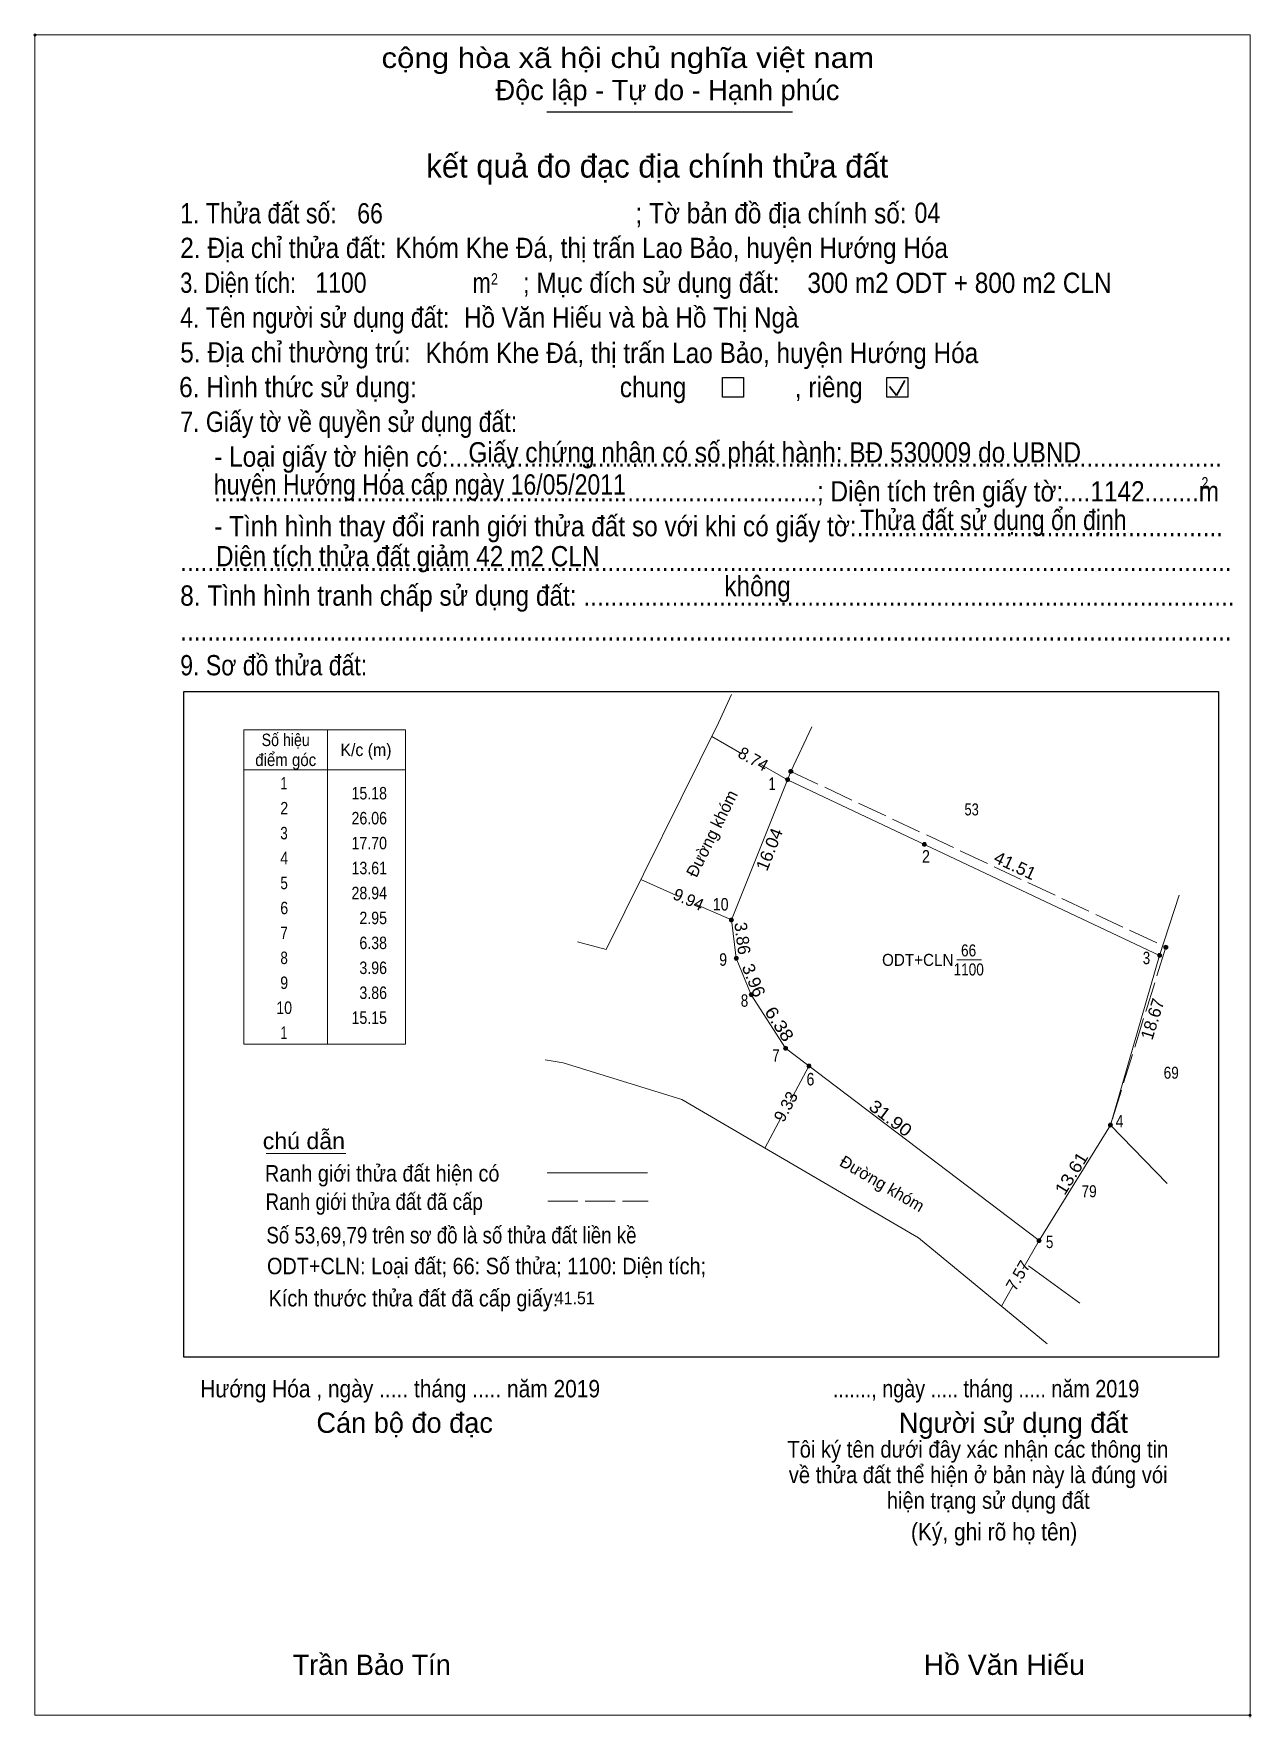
# Model space of a CAD drawing. Header units: metres. Extents: x 536641 to 537090, y 1839007 to 1839318.
# Drawn here: x 536967.7 to 537089.7, y 1839148.8 to 1839317.6 of the extents above; entities that cross this region are included whole.
import ezdxf
from ezdxf.enums import TextEntityAlignment as Align

# ---------------------------------------------------------------- set-up
doc = ezdxf.new("R2010")
doc.units = ezdxf.units.M
doc.header["$LTSCALE"] = 0.5
doc.header["$PDMODE"] = 32
doc.header["$PDSIZE"] = 0.25
doc.linetypes.add('LONG_DASHED', pattern=[7.5, 6, -1.5])
doc.layers.add('2', color=7, linetype='Continuous', lineweight=13)

msp = doc.modelspace()

# ---------------------------------------------------------------- texts
at = {"layer": '2'}
for s, height, width, p in [('cộng hòa xã hội chủ nghĩa việt nam', 2.033, 1.15, (537002.55, 1839314.21)), ('1. Thửa đất số:', 2.033, 0.85, (536982.38, 1839298.63)), ('66', 2.03, 0.85, (537000.12, 1839298.63)), ('; Tờ bản đồ địa chính số:', 2.033, 0.9, (537028, 1839298.63)), ('04', 2.03, 0.85, (537055.97, 1839298.68)), ('2. Địa chỉ thửa đất:', 2.033, 0.9, (536982.38, 1839295.16)), ('Khóm Khe Đá, thị trấn Lao Bảo, huyện Hướng Hóa', 2.03, 0.9, (537003.93, 1839295.16)), ('3. Diện tích:', 2.033, 0.8, (536982.38, 1839291.67)), ('1100', 2.03, 0.85, (536995.92, 1839291.68)), ('2', 1.161, 0.8, (537013.52, 1839292.48)), ('; Mục đích sử dụng đất:', 2.033, 0.9, (537016.72, 1839291.67)), ('300 m2 ODT + 800 m2 CLN', 2.03, 0.9, (537045.23, 1839291.66)), ('m', 2.033, 0.8, (537011.68, 1839291.67)), ('4. Tên người sử dụng đất:', 2.033, 0.85, (536982.38, 1839288.18)), ('Hồ Văn Hiếu và bà Hồ Thị Ngà', 2.03, 0.9, (537010.81, 1839288.19)), ('5. Địa chỉ thường trú:', 2.033, 0.9, (536982.38, 1839284.69)), ('Khóm Khe Đá, thị trấn Lao Bảo, huyện Hướng Hóa', 2.03, 0.9, (537006.96, 1839284.63)), ('6. Hình thức sử dụng:', 2.033, 0.9, (536982.27, 1839281.21)), ('chung                , riêng', 2.033, 0.9, (537026.43, 1839281.21)), ('7. Giấy tờ về quyền sử dụng đất:', 2.033, 0.85, (536982.38, 1839277.73)), ('Giấy chứng nhận có số phát hành: BĐ 530009 do UBND', 2.03, 0.9, (537011.26, 1839274.67)), ('     - Loại giấy tờ hiện có:..................................................................................................................', 2.033, 0.9, (536982.38, 1839274.24)), ('huyện Hướng Hóa cấp ngày 16/05/2011', 2.03, 0.85, (536985.75, 1839271.45)), ('     .........................................................................................; Diện tích trên giấy tờ:....1142........m', 2.03, 0.9, (536982.38, 1839270.76)), ('2', 1.161, 0.8, (537084.72, 1839272.04)), ('Thửa đất sử dụng ổn định', 2.03, 0.85, (537050.52, 1839267.89)), ('     - Tình hình thay đổi ranh giới thửa đất so với khi có giấy tờ:......................................................', 2.033, 0.9, (536982.38, 1839267.27)), ('Diện tích thửa đất giảm 42 m2 CLN', 2.03, 0.9, (536985.96, 1839264.26)), ('...........................................................................................................................................................', 2.033, 0.9, (536982.38, 1839263.78)), ('không', 2.033, 0.9, (537036.9, 1839261.26)), ('8. Tình hình tranh chấp sử dụng đất: ................................................................................................', 2.033, 0.9, (536982.38, 1839260.31)), ('...........................................................................................................................................................', 2.033, 0.9, (536982.38, 1839256.82)), ('9. Sơ đồ thửa đất:', 2.033, 0.85, (536982.38, 1839253.33)), ('chú dẫn', 1.65, 1.05, (536990.65, 1839205.84)), ('Ranh giới thửa đất hiện có ', 1.65, 0.9, (536990.87, 1839202.59)), ('Ranh giới thửa đất đã cấp', 1.65, 0.85, (536990.93, 1839199.75)), ('Số 53,69,79 trên sơ đồ là số thửa đất liền kề', 1.65, 0.85, (536991.01, 1839196.39)), ('ODT+CLN: Loại đất; 66: Số thửa; 1100: Diện tích;', 1.65, 0.9, (536991.08, 1839193.3)), ('Kích thước thửa đất đã cấp giấy:', 1.65, 0.9, (536991.24, 1839190.07)), ('Hướng Hóa , ngày ..... tháng ..... năm 2019', 1.742, 0.9, (536984.38, 1839180.96)), ('......., ngày ..... tháng ..... năm 2019', 1.742, 0.85, (537047.78, 1839180.96)), ('(Ký, ghi rõ họ tên)', 1.742, 0.9, (537055.61, 1839166.62)), ('Hồ Văn Hiếu', 2.03, 1.05, (537056.87, 1839153.14))]:
    msp.add_text(s, height=height, dxfattribs=dict(at, width=width)).set_placement(p)
for s, height, p in [('Độc lập - Tự do - Hạnh phúc', 2.033, (537013.98, 1839310.98)), ('Cán bộ đo đạc', 2.033, (536996.03, 1839177.4)), ('Người sử dụng đất', 2.033, (537054.4, 1839177.4)), ('Trần Bảo Tín', 2.03, (536993.65, 1839153.14))]:
    msp.add_text(s, height=height, dxfattribs=at).set_placement(p)
for s, height, p in [('kết quả đo đạc địa chính thửa đất', 2.323, (537030.19, 1839303.22)), ('.', 0.5809, (537089.597, 1839148.79))]:
    msp.add_text(s, height=height, dxfattribs=at).set_placement(p, align=Align.CENTER)
for s, height, width, p in [('Số hiệu', 1.25, 0.85, (536992.95, 1839246.24)), ('K/c (m)', 1.25, 0.95, (537000.995, 1839245.24)), ('điểm góc', 1.25, 0.9, (536992.95, 1839244.24)), (' 1', 1.25, 0.75, (536992.6, 1839241.89)), (' 2', 1.25, 0.85, (536992.605, 1839239.39)), ('53', 1.2, 0.8, (537061.69, 1839239.29)), (' 3', 1.25, 0.8, (536992.595, 1839236.89)), (' 4', 1.25, 0.85, (536992.6, 1839234.39)), (' 5', 1.25, 0.8, (536992.605, 1839231.89)), (' 6', 1.25, 0.85, (536992.605, 1839229.39)), (' 7', 1.25, 0.8, (536992.605, 1839226.89)), ('66', 1.2, 0.85, (537061.385, 1839225.16)), (' 8', 1.25, 0.8, (536992.605, 1839224.39)), ('1100', 1.2, 0.85, (537061.395, 1839223.25)), (' 9', 1.25, 0.85, (536992.6, 1839221.89)), (' 10', 1.25, 0.85, (536992.6, 1839219.39)), (' 1', 1.25, 0.75, (536992.6, 1839216.89)), ('69', 1.2, 0.85, (537081.69, 1839212.9)), ('79', 1.2, 0.85, (537073.46, 1839201.02)), ('41.51', 1.25, 0.95, (537021.92, 1839190.29)), ('Tôi ký tên dưới đây xác nhận các thông tin', 1.679, 0.9, (537062.31, 1839174.92)), ('về thửa đất thể hiện ở bản này là đúng vói', 1.679, 0.9, (537062.345, 1839172.36)), ('hiện trạng sử dụng đất', 1.679, 0.9, (537063.355, 1839169.79))]:
    msp.add_text(s, height=height, dxfattribs=dict(at, width=width)).set_placement(p, align=Align.CENTER)
for s, height, rotation, p in [('8.74', 1.2, 330.385, (537039.5085, 1839244.4253)), ('Đường khóm', 1.2, 63.607, (537036.2069, 1839237.2033)), ('9.94', 1.2, 336.014, (537033.0761, 1839230.3232)), ('3.86', 1.25, 277.291, (537038.1061, 1839226.8893)), ('18.67', 1.25, 72.71, (537080.4119, 1839218.6942)), ('9.33', 1.2, 61.595, (537043.5912, 1839209.8246)), ('Đường khóm', 1.2, 329.727, (537052.4175, 1839201.8641)), ('7.57', 1.2, 60.049, (537066.8658, 1839192.8704))]:
    msp.add_text(s, height=height, rotation=rotation, dxfattribs=at).set_placement(p, align=Align.CENTER)
for s, height, width, p in [(' 1', 1.25, 0.75, (537042.04, 1839241.85)), ('15.18', 1.25, 0.85, (537003.1, 1839240.89)), ('26.06', 1.25, 0.85, (537003.1, 1839238.39)), ('17.70', 1.25, 0.85, (537003.1, 1839235.89)), ('13.61', 1.25, 0.85, (537003.1, 1839233.39)), (' 2', 1.25, 0.85, (537057.51, 1839234.56)), ('28.94', 1.25, 0.85, (537003.1, 1839230.89)), ('2.95', 1.25, 0.85, (537003.1, 1839228.39)), (' 10', 1.25, 0.85, (537037.33, 1839229.76)), ('6.38', 1.25, 0.85, (537003.1, 1839225.89)), ('3.96', 1.25, 0.85, (537003.1, 1839223.39)), (' 9', 1.25, 0.85, (537037.18, 1839224.22)), ('ODT+CLN', 1.2, 0.95, (537059.87, 1839224.21)), ('ODT+CLN', 1.2, 0.95, (537059.87, 1839224.21)), (' 3', 1.25, 0.8, (537079.58, 1839224.38)), ('3.86', 1.25, 0.85, (537003.1, 1839220.89)), (' 8', 1.25, 0.8, (537039.3, 1839220.11)), ('15.15', 1.25, 0.85, (537003.1, 1839218.39)), (' 7', 1.25, 0.8, (537042.45, 1839214.6)), (' 6', 1.25, 0.85, (537045.93, 1839212.23)), (' 4', 1.25, 0.85, (537076.91, 1839208.01)), (' 5', 1.25, 0.8, (537069.88, 1839195.92))]:
    msp.add_text(s, height=height, dxfattribs=dict(at, width=width)).set_placement(p, align=Align.RIGHT)
for s, rotation, width, p in [('16.04', 68.185, 1.05, (537041.9977, 1839235.6528)), ('41.51', 334.88, 1.05, (537065.7797, 1839233.699)), ('3.96', 292.286, 1.05, (537039.2716, 1839222.527)), ('6.38', 302.643, 1.15, (537041.8924, 1839218.0471)), ('31.90', 322.81, 1.15, (537053.1922, 1839208.4436)), ('13.61', 58.307, 1.1, (537072.219, 1839203.0867))]:
    msp.add_text(s, height=1.25, rotation=rotation, dxfattribs=dict(at, width=width)).set_placement(p, align=Align.CENTER)

# ---------------------------------------------------------------- hatches: boundary and pattern name
at = {"layer": '2'}
for points in [[(537043.44, 1839242.87, 1), (537043.04, 1839242.87, 1)], [(537043.77, 1839243.7, 1), (537043.37, 1839243.7, 1)], [(537057.16, 1839236.38, 1), (537056.76, 1839236.38, 1)], [(537037.81, 1839228.81, 1), (537037.41, 1839228.81, 1)], [(537081.35, 1839226.08, 1), (537080.95, 1839226.08, 1)], [(537038.3, 1839224.98, 1), (537037.9, 1839224.98, 1)], [(537080.72, 1839225.25, 1), (537080.32, 1839225.25, 1)], [(537039.8, 1839221.32, 1), (537039.4, 1839221.32, 1)], [(537043.24, 1839215.95, 1), (537042.84, 1839215.95, 1)], [(537045.59, 1839214.16, 1), (537045.19, 1839214.16, 1)], [(537075.8, 1839208.25, 1), (537075.4, 1839208.25, 1)], [(537068.65, 1839196.67, 1), (537068.25, 1839196.67, 1)]]:
    msp.add_hatch(color=256, dxfattribs=at).paths.add_polyline_path(points)

# ---------------------------------------------------------------- linework, layer by layer
at = {"layer": '2', "lineweight": 25}
for p, q in [((537019.11, 1839309.8), (537043.74, 1839309.8)), ((536982.75, 1839251.72), (537086.42, 1839251.72)), ((537086.42, 1839251.72), (537086.42, 1839184.99))]:
    msp.add_line(p, q, dxfattribs=at)
at = {"layer": '2', "lineweight": 35}
for p, q in [((537053.46, 1839282.27), (537054.15, 1839281.37)), ((537054.15, 1839281.37), (537054.99, 1839282.88))]:
    msp.add_line(p, q, dxfattribs=at)
at = {"layer": '2'}
for p, q in [((537036.33, 1839248.57), (537037.61, 1839251.4)), ((537045.68, 1839248.18), (537043.57, 1839243.7)), ((536997.15, 1839247.86), (536997.15, 1839216.36)), ((537038.67, 1839245.47), (537035.64, 1839247.19)), ((537043.24, 1839242.87), (537040.41, 1839244.48)), ((537080.52, 1839225.25), (537043.24, 1839242.87)), ((537032.06, 1839231.28), (537028.53, 1839232.85)), ((537082.47, 1839231.31), (537080.52, 1839225.25)), ((537037.61, 1839228.81), (537034.03, 1839230.4)), ((537060.21, 1839224.81), (537062.67, 1839224.81)), ((537045.39, 1839214.16), (537043.5, 1839210.66)), ((537056.35, 1839196.96), (537032.64, 1839210.8)), ((537042.61, 1839209.01), (537040.95, 1839205.95)), ((537081.3, 1839202.38), (537075.6, 1839208.25)), ((536990.99, 1839205.39), (536998.96, 1839205.39)), ((537019.15, 1839203.48), (537029.21, 1839203.48)), ((537056.35, 1839196.96), (537069.27, 1839186.32)), ((537068.45, 1839196.67), (537066.82, 1839193.84)), ((537067.38, 1839194.13), (537072.54, 1839190.39)), ((537065.82, 1839192.11), (537064.67, 1839190.11))]:
    msp.add_line(p, q, dxfattribs=at)
at = {"layer": '2', "linetype": 'LONG_DASHED'}
msp.add_line((537019.21, 1839200.64), (537029.27, 1839200.64), dxfattribs=at)
at = {"layer": '2'}
msp.add_lwpolyline([(536967.82, 1839317.52), (537089.6, 1839317.52), (537089.6, 1839149.09), (536967.82, 1839149.09)], close=True, dxfattribs=at)
at = {"layer": '2', "lineweight": 25}
for points in [[(537036.73, 1839283.17), (537038.82, 1839283.17), (537038.82, 1839281.22), (537036.73, 1839281.22)], [(537053.18, 1839283.17), (537055.28, 1839283.17), (537055.28, 1839281.22), (537053.18, 1839281.22)]]:
    msp.add_lwpolyline(points, close=True, dxfattribs=at)
msp.add_lwpolyline([(537086.42, 1839184.99), (536982.75, 1839184.99), (536982.75, 1839251.72)], dxfattribs=at)
at = {"layer": '2'}
for points in [[(537036.33, 1839248.57), (537025.05, 1839225.84), (537022.19, 1839226.63)], [(537036.33, 1839248.57), (537025.05, 1839225.84), (537022.19, 1839226.63)], [(536997.15, 1839216.36), (536988.75, 1839216.36), (536988.75, 1839247.86), (536997.15, 1839247.86)], [(536997.15, 1839247.86), (537004.95, 1839247.86), (537004.95, 1839216.36), (536997.15, 1839216.36)], [(536988.75, 1839243.86), (536997.15, 1839243.86), (537004.95, 1839243.86)], [(537043.57, 1839243.7), (537037.61, 1839228.81), (537038.1, 1839224.98), (537039.6, 1839221.32), (537043.04, 1839215.95), (537068.45, 1839196.67)], [(537043.57, 1839243.7), (537037.61, 1839228.81), (537038.1, 1839224.98), (537039.6, 1839221.32), (537043.04, 1839215.95), (537068.45, 1839196.67)], [(537080.52, 1839225.25), (537075.6, 1839208.25), (537068.45, 1839196.67)], [(537018.95, 1839214.8), (537020.77, 1839214.48), (537032.64, 1839210.8)], [(537018.95, 1839214.8), (537020.77, 1839214.48), (537032.64, 1839210.8)]]:
    msp.add_lwpolyline(points, dxfattribs=at)
at = {"layer": '2', "linetype": 'LONG_DASHED'}
msp.add_lwpolyline([(537043.57, 1839243.7), (537081.15, 1839226.08), (537075.6, 1839208.25)], dxfattribs=at)
at = {"layer": '2'}
for centre in [(537043.24, 1839242.87), (537043.57, 1839243.7), (537056.96, 1839236.38), (537037.61, 1839228.81), (537081.15, 1839226.08), (537038.1, 1839224.98), (537080.52, 1839225.25), (537039.6, 1839221.32), (537043.04, 1839215.95), (537045.39, 1839214.16), (537075.6, 1839208.25), (537068.45, 1839196.67)]:
    msp.add_circle(centre, 0.2, dxfattribs=at)
for p in [(536967.82, 1839317.52), (537089.59, 1839149.09)]:
    msp.add_point(p, dxfattribs=at)

msp.set_redraw_order([(e.dxf.handle, doc.entitydb.next_handle()) for e in msp.query("TEXT MTEXT ATTDEF DIMENSION ARC_DIMENSION")])  # texts and dimensions are drawn at this point

doc.saveas('drawing.dxf')
